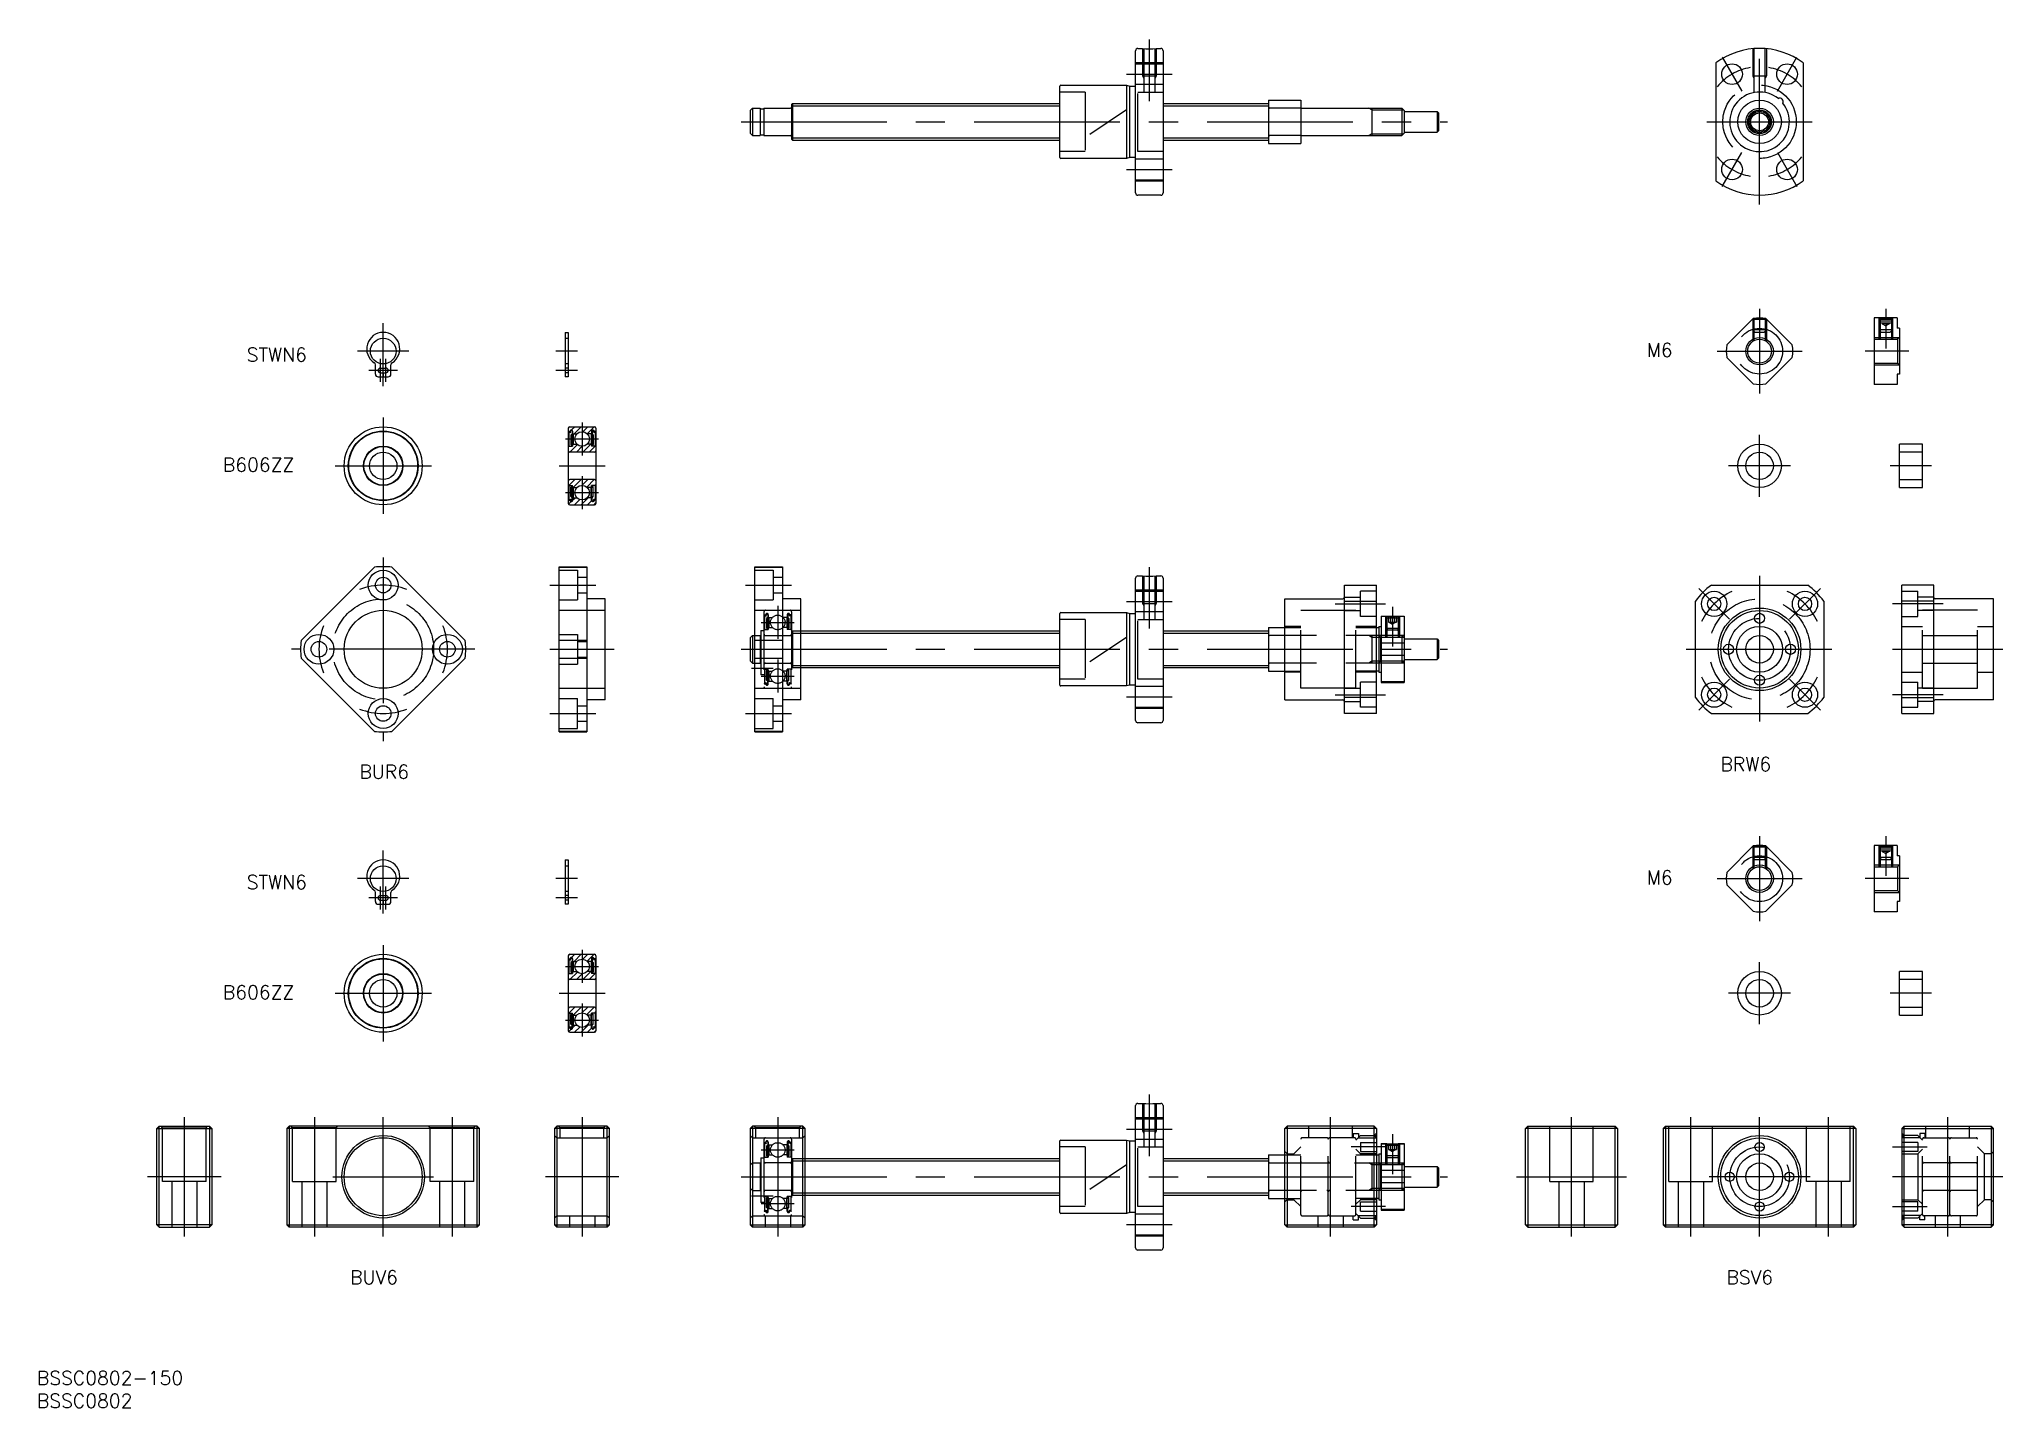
# Model space of a CAD drawing. Extents: x -75 to 353, y -50 to 248.
import ezdxf

# ---------------------------------------------------------------- set-up
doc = ezdxf.new("R2010")
doc.units = 0
doc.linetypes.add('CENTER', pattern=[50.8, 31.75, -6.35, 6.35, -6.35])
doc.linetypes.add('DASHED', pattern=[19.05, 12.7, -6.35])
doc.layers.get('0').update_dxf_attribs({"linetype": 'CONTINUOUS'})
doc.layers.add('CENTER', color=1, linetype='CENTER')
doc.styles.get("Standard").update_dxf_attribs({"font": 'txt.shx', "height": 3, "bigfont": 'bigfont.shx'})

msp = doc.modelspace()

# ---------------------------------------------------------------- texts
at = {"color": 7, "linetype": 'CONTINUOUS'}
for s, p in [('STWN6', (-29.75, 177.72)), ('M6', (275.4, 178.74)), ('B606ZZ', (-34.94, 153.73)), ('BRW6', (291.47, 88.46)), ('BUR6', (-5.17, 86.8)), ('STWN6', (-29.75, 62.72)), ('M6', (275.4, 63.74)), ('B606ZZ', (-34.94, 38.73)), ('BUV6', (-7.21, -23.41)), ('BSV6', (292.79, -23.41)), ('BSSC0802-150', (-75.48, -45.36)), ('BSSC0802', (-75.48, -50.36))]:
    msp.add_text(s, height=3, dxfattribs=at).set_placement(p)

# ---------------------------------------------------------------- linework, layer by layer
at = {"color": 7, "linetype": 'CONTINUOUS'}
for p, q in [((164, 214.5), (164, 245.5)), ((164.5, 246), (165.5, 246)), ((168.5, 246), (169.5, 246)), ((170, 245.5), (170, 214.5)), ((170, 242.87), (164, 242.87)), ((290.5, 242.87), (290.5, 217.13)), ((309.5, 242.87), (309.5, 217.13)), ((147.5, 222.2), (147.5, 237.8)), ((147.7, 238), (162, 238)), ((162, 238), (162.75, 237.8)), ((162, 238), (162, 222)), ((162.75, 237.8), (164, 237.8)), ((162.75, 222.2), (162.75, 237.8)), ((80.5, 233), (80, 232.5)), ((80, 232.5), (80, 227.5)), ((80.5, 233), (80.5, 227)), ((80.5, 233), (82.2, 233)), ((82.2, 233), (82.2, 227)), ((82.2, 232.85), (83, 232.85)), ((83, 233), (88.8, 233)), ((83, 233), (83, 227)), ((89.2, 234), (89, 233.8)), ((89, 233.8), (89, 226.2)), ((89.2, 234), (147.5, 234)), ((89.2, 234), (89.2, 226)), ((170, 234), (193, 234)), ((193, 234.75), (200, 234.75)), ((193, 234.75), (193, 225.25)), ((200, 234.75), (200, 225.25)), ((200, 233), (222, 233)), ((215.5, 233), (215.5, 227)), ((222, 233), (222, 227)), ((222, 233), (222.5, 232.5)), ((222.5, 232.5), (222.5, 227.5)), ((222.5, 232.25), (229.7, 232.25)), ((229.7, 232.25), (230, 231.95)), ((229.7, 232.25), (229.7, 227.75)), ((230, 231.95), (230, 228.05)), ((80, 227.5), (80.5, 227)), ((80.5, 227), (82.2, 227)), ((82.2, 227.15), (83, 227.15)), ((83, 227), (88.8, 227)), ((200, 227), (222, 227)), ((222, 227), (222.5, 227.5)), ((222.5, 227.75), (229.7, 227.75)), ((230, 228.05), (229.7, 227.75)), ((89.2, 226), (89, 226.2)), ((89.2, 226), (147.5, 226)), ((170, 226), (193, 226)), ((193, 225.25), (200, 225.25)), ((162, 222), (147.7, 222)), ((162.75, 222.2), (162, 222)), ((164, 222.2), (162.75, 222.2)), ((164, 217.13), (170, 217.13)), ((169.5, 214), (164.5, 214)), ((39.65, 184.1), (39.65, 174.4)), ((39.65, 184.1), (40.35, 184.1)), ((40.35, 184.1), (40.35, 174.4)), ((298.64, 187.12), (292.88, 181.36)), ((301.36, 187.12), (307.12, 181.36)), ((325, 187.25), (325, 172.75)), ((330, 187.25), (325, 187.25)), ((326.27, 187.14), (326, 186.87)), ((326, 186.87), (326, 184.64)), ((329, 186.87), (326, 186.87)), ((326.5, 184.14), (326, 184.64)), ((329, 184.64), (326, 184.64)), ((326.27, 187.25), (326.27, 187.14)), ((326.27, 187.14), (328.73, 187.14)), ((326.27, 184.37), (326.27, 182.59)), ((326.5, 184.14), (328.5, 184.14)), ((328.5, 184.14), (329, 184.64)), ((328.73, 187.25), (328.73, 187.14)), ((328.73, 187.14), (329, 186.87)), ((328.73, 184.37), (328.73, 182.59)), ((329, 186.87), (329, 184.64)), ((330, 187.25), (330, 185)), ((330.5, 185), (330, 185)), ((330.5, 185), (330.5, 175)), ((325, 182.59), (330.09, 182.59)), ((330.5, 183), (330.09, 182.59)), ((330.09, 182.59), (330.09, 177.41)), ((-1.7, 175), (-1.7, 176.99)), ((-0.6, 176.3), (0.6, 176.3)), ((0, 176.3), (0, 177.2)), ((1.7, 175), (1.7, 176.99)), ((292.88, 178.64), (298.64, 172.88)), ((307.12, 178.64), (301.36, 172.88)), ((325, 177.41), (330.09, 177.41)), ((330.5, 177), (330.09, 177.41)), ((-1.1, 174.4), (1.1, 174.4)), ((-0.6, 175.3), (0.6, 175.3)), ((0, 175.3), (0, 174.4)), ((40.35, 174.4), (39.65, 174.4)), ((330, 172.75), (325, 172.75)), ((330, 175), (330, 172.75)), ((330.5, 175), (330, 175)), ((40.35, 163.2), (40.35, 146.8)), ((40.65, 163.5), (46.05, 163.5)), ((40.66, 162.5), (40.77, 162.67)), ((46.04, 162.5), (45.93, 162.67)), ((46.35, 163.2), (46.35, 146.8)), ((40.45, 162.5), (40.35, 162.6)), ((40.35, 159.2), (40.45, 159.3)), ((40.45, 162.5), (40.66, 162.5)), ((40.45, 162.5), (40.45, 159.3)), ((40.45, 159.3), (41.29, 159.3)), ((40.71, 162.33), (40.82, 162.27)), ((40.77, 162.44), (40.88, 162.61)), ((40.88, 162.37), (40.77, 162.44)), ((40.82, 162.27), (40.88, 162.37)), ((41.17, 161.95), (40.92, 161.7)), ((40.92, 161.7), (40.92, 159.65)), ((41.29, 161.9), (41.04, 161.65)), ((41.04, 159.65), (41.04, 161.65)), ((41.23, 159.65), (41.04, 159.65)), ((41.04, 159.52), (41.23, 159.52)), ((41.17, 162.53), (41.17, 161.95)), ((41.23, 159.52), (41.23, 159.65)), ((41.29, 162.53), (41.29, 159.3)), ((41.39, 161.95), (41.29, 162.05)), ((41.29, 159.65), (41.39, 159.75)), ((41.39, 161.95), (42.21, 161.95)), ((41.39, 161.95), (41.39, 159.75)), ((41.39, 159.75), (42.21, 159.75)), ((45.31, 161.95), (44.49, 161.95)), ((45.31, 159.75), (44.49, 159.75)), ((45.31, 161.95), (45.41, 162.05)), ((45.31, 161.95), (45.31, 159.75)), ((45.41, 159.65), (45.31, 159.75)), ((45.41, 162.53), (45.41, 159.3)), ((45.41, 161.9), (45.66, 161.65)), ((46.25, 159.3), (45.41, 159.3)), ((45.47, 159.65), (45.66, 159.65)), ((45.47, 159.52), (45.47, 159.65)), ((45.66, 159.52), (45.47, 159.52)), ((45.53, 162.53), (45.53, 161.95)), ((45.53, 161.95), (45.78, 161.7)), ((45.66, 159.65), (45.66, 161.65)), ((45.78, 161.7), (45.78, 159.65)), ((45.93, 162.44), (45.82, 162.61)), ((45.82, 162.37), (45.93, 162.44)), ((45.88, 162.27), (45.82, 162.37)), ((45.99, 162.33), (45.88, 162.27)), ((46.25, 162.5), (46.04, 162.5)), ((46.25, 162.5), (46.35, 162.6)), ((46.25, 159.3), (46.25, 162.5)), ((46.35, 159.2), (46.25, 159.3)), ((330.5, 150.25), (330.5, 159.75)), ((335.5, 159.75), (330.5, 159.75)), ((335.5, 150.25), (335.5, 159.75)), ((46.05, 158), (40.65, 158)), ((40.35, 150.8), (40.45, 150.7)), ((40.45, 150.7), (41.29, 150.7)), ((40.45, 150.7), (40.45, 147.5)), ((46.05, 152), (40.65, 152)), ((40.92, 148.3), (40.92, 150.35)), ((41.04, 150.48), (41.23, 150.48)), ((41.04, 150.35), (41.04, 148.35)), ((41.23, 150.35), (41.04, 150.35)), ((41.23, 150.48), (41.23, 150.35)), ((41.29, 147.47), (41.29, 150.7)), ((41.29, 150.35), (41.39, 150.25)), ((41.39, 150.25), (42.21, 150.25)), ((41.39, 150.25), (41.39, 148.05)), ((45.31, 150.25), (44.49, 150.25)), ((45.41, 150.35), (45.31, 150.25)), ((45.31, 148.05), (45.31, 150.25)), ((46.25, 150.7), (45.41, 150.7)), ((45.41, 147.47), (45.41, 150.7)), ((45.47, 150.48), (45.47, 150.35)), ((45.66, 150.48), (45.47, 150.48)), ((45.47, 150.35), (45.66, 150.35)), ((45.66, 150.35), (45.66, 148.35)), ((45.78, 148.3), (45.78, 150.35)), ((46.35, 150.8), (46.25, 150.7)), ((46.25, 147.5), (46.25, 150.7)), ((330.5, 150.25), (335.5, 150.25)), ((40.45, 147.5), (40.35, 147.4)), ((40.45, 147.5), (40.66, 147.5)), ((40.65, 146.5), (46.05, 146.5)), ((40.66, 147.5), (40.77, 147.33)), ((40.71, 147.67), (40.82, 147.73)), ((40.88, 147.63), (40.77, 147.56)), ((40.77, 147.56), (40.88, 147.39)), ((40.82, 147.73), (40.88, 147.63)), ((41.17, 148.05), (40.92, 148.3)), ((41.29, 148.1), (41.04, 148.35)), ((41.17, 147.47), (41.17, 148.05)), ((41.39, 148.05), (41.29, 147.95)), ((41.39, 148.05), (42.21, 148.05)), ((45.31, 148.05), (44.49, 148.05)), ((45.31, 148.05), (45.41, 147.95)), ((45.41, 148.1), (45.66, 148.35)), ((45.53, 148.05), (45.78, 148.3)), ((45.53, 147.47), (45.53, 148.05)), ((45.88, 147.73), (45.82, 147.63)), ((45.82, 147.63), (45.93, 147.56)), ((45.93, 147.56), (45.82, 147.39)), ((45.99, 147.67), (45.88, 147.73)), ((46.04, 147.5), (45.93, 147.33)), ((46.25, 147.5), (46.04, 147.5)), ((46.25, 147.5), (46.35, 147.4)), ((-1.9, 132.9), (-17.9, 116.9)), ((1.9, 132.9), (17.9, 116.9)), ((38.35, 97), (38.35, 133)), ((38.35, 133), (44.35, 133)), ((38.35, 132.9), (44.35, 132.9)), ((44.35, 133), (44.35, 97)), ((81, 97), (81, 133)), ((81, 133), (87, 133)), ((81, 132.9), (87, 132.9)), ((87, 133), (87, 97)), ((164, 99.5), (164, 130.5)), ((164.5, 131), (165.5, 131)), ((168.5, 131), (169.5, 131)), ((170, 130.5), (170, 99.5)), ((209.5, 101), (209.5, 129)), ((209.5, 129), (216.5, 129)), ((216.5, 101), (216.5, 129)), ((289.5, 129), (310.5, 129)), ((331, 101), (331, 129)), ((338, 129), (331, 129)), ((338, 101), (338, 129)), ((48.35, 126), (44.35, 126)), ((48.35, 104), (48.35, 126)), ((91, 126), (87, 126)), ((91, 104), (91, 126)), ((170, 127.87), (164, 127.87)), ((196.5, 104), (196.5, 126)), ((196.5, 126), (209.2, 126)), ((209.5, 125.5), (216.5, 125.5)), ((286, 104.5), (286, 125.5)), ((314, 125.5), (314, 104.5)), ((338, 125.5), (331, 125.5)), ((351, 126), (338.3, 126)), ((351, 104), (351, 126)), ((147.5, 107.2), (147.5, 122.8)), ((147.7, 123), (162, 123)), ((162, 123), (162.75, 122.8)), ((162, 123), (162, 107)), ((162.75, 122.8), (164, 122.8)), ((162.75, 107.2), (162.75, 122.8)), ((217, 120), (217, 110)), ((217, 120), (217.5, 120)), ((217.5, 122.25), (217.5, 107.75)), ((217.5, 122.25), (218.77, 122.25)), ((222.5, 122.12), (217.5, 122.12)), ((221.23, 122.25), (222.5, 122.25)), ((222.5, 122.25), (222.5, 107.75)), ((44.35, 116.9), (38.35, 116.9)), ((80.5, 118), (80, 117.5)), ((80, 117.5), (80, 112.5)), ((80.5, 118), (80.5, 112)), ((80.5, 118), (81, 118)), ((87, 116.9), (81, 116.9)), ((91, 119), (147.5, 119)), ((170, 119), (193, 119)), ((193, 119.75), (196.5, 119.75)), ((193, 119.75), (193, 110.25)), ((216.5, 119.75), (217, 119.75)), ((222.5, 116.36), (217.5, 116.36)), ((222.5, 117.25), (229.7, 117.25)), ((229.7, 117.25), (230, 116.95)), ((229.7, 117.25), (229.7, 112.75)), ((230, 116.95), (230, 113.05)), ((-1.9, 97.1), (-17.9, 113.1)), ((17.9, 113.1), (1.9, 97.1)), ((38.35, 113.1), (44.35, 113.1)), ((80, 112.5), (80.5, 112)), ((80.5, 112), (81, 112)), ((81, 113.1), (87, 113.1)), ((222.5, 113.64), (217.5, 113.64)), ((222.5, 112.75), (229.7, 112.75)), ((230, 113.05), (229.7, 112.75)), ((91, 111), (147.5, 111)), ((162, 107), (147.7, 107)), ((162.75, 107.2), (162, 107)), ((164, 107.2), (162.75, 107.2)), ((170, 111), (193, 111)), ((193, 110.25), (196.5, 110.25)), ((217, 110.25), (216.5, 110.25)), ((217, 110), (217.5, 110)), ((222.5, 107.88), (217.5, 107.88)), ((217.5, 107.75), (222.5, 107.75)), ((48.35, 104), (44.35, 104)), ((91, 104), (87, 104)), ((196.5, 104), (209.2, 104)), ((216.5, 104.5), (209.5, 104.5)), ((331, 104.5), (338, 104.5)), ((351, 104), (338.3, 104)), ((164, 102.13), (170, 102.13)), ((169.5, 99), (164.5, 99)), ((216.5, 101), (209.5, 101)), ((289.5, 101), (310.5, 101)), ((331, 101), (338, 101)), ((44.35, 97.1), (38.35, 97.1)), ((38.35, 97), (44.35, 97)), ((87, 97.1), (81, 97.1)), ((81, 97), (87, 97)), ((39.65, 69.1), (39.65, 59.4)), ((39.65, 69.1), (40.35, 69.1)), ((40.35, 69.1), (40.35, 59.4)), ((298.64, 72.12), (292.88, 66.36)), ((301.36, 72.12), (307.12, 66.36)), ((325, 72.25), (325, 57.75)), ((330, 72.25), (325, 72.25)), ((326.27, 72.14), (326, 71.87)), ((326, 71.87), (326, 69.64)), ((329, 71.87), (326, 71.87)), ((326.5, 69.14), (326, 69.64)), ((329, 69.64), (326, 69.64)), ((326.27, 72.25), (326.27, 72.14)), ((326.27, 72.14), (328.73, 72.14)), ((326.27, 69.37), (326.27, 67.59)), ((326.5, 69.14), (328.5, 69.14)), ((328.5, 69.14), (329, 69.64)), ((328.73, 72.25), (328.73, 72.14)), ((328.73, 72.14), (329, 71.87)), ((328.73, 69.37), (328.73, 67.59)), ((329, 71.87), (329, 69.64)), ((330, 72.25), (330, 70)), ((330.5, 70), (330, 70)), ((330.5, 70), (330.5, 60)), ((325, 67.59), (330.09, 67.59)), ((330.5, 68), (330.09, 67.59)), ((330.09, 67.59), (330.09, 62.41)), ((-1.7, 60), (-1.7, 61.99)), ((-0.6, 61.3), (0.6, 61.3)), ((-0.6, 60.3), (0.6, 60.3)), ((0, 61.3), (0, 62.2)), ((0, 60.3), (0, 59.4)), ((1.7, 60), (1.7, 61.99)), ((292.88, 63.64), (298.64, 57.88)), ((307.12, 63.64), (301.36, 57.88)), ((325, 62.41), (330.09, 62.41)), ((330, 60), (330, 57.75)), ((330.5, 60), (330, 60)), ((330.5, 62), (330.09, 62.41)), ((-1.1, 59.4), (1.1, 59.4)), ((40.35, 59.4), (39.65, 59.4)), ((330, 57.75), (325, 57.75)), ((40.35, 48.2), (40.35, 31.8)), ((40.45, 47.5), (40.35, 47.6)), ((40.45, 47.5), (40.66, 47.5)), ((40.45, 47.5), (40.45, 44.3)), ((40.65, 48.5), (46.05, 48.5)), ((40.66, 47.5), (40.77, 47.67)), ((40.71, 47.33), (40.82, 47.27)), ((40.77, 47.44), (40.88, 47.61)), ((40.88, 47.37), (40.77, 47.44)), ((40.82, 47.27), (40.88, 47.37)), ((41.17, 47.53), (41.17, 46.95)), ((41.29, 47.53), (41.29, 44.3)), ((45.41, 47.53), (45.41, 44.3)), ((45.53, 47.53), (45.53, 46.95)), ((45.93, 47.44), (45.82, 47.61)), ((45.82, 47.37), (45.93, 47.44)), ((45.88, 47.27), (45.82, 47.37)), ((45.99, 47.33), (45.88, 47.27)), ((46.04, 47.5), (45.93, 47.67)), ((46.25, 47.5), (46.04, 47.5)), ((46.25, 47.5), (46.35, 47.6)), ((46.25, 44.3), (46.25, 47.5)), ((46.35, 48.2), (46.35, 31.8)), ((40.35, 44.2), (40.45, 44.3)), ((40.45, 44.3), (41.29, 44.3)), ((46.05, 43), (40.65, 43)), ((41.17, 46.95), (40.92, 46.7)), ((40.92, 46.7), (40.92, 44.65)), ((41.29, 46.9), (41.04, 46.65)), ((41.04, 44.65), (41.04, 46.65)), ((41.23, 44.65), (41.04, 44.65)), ((41.04, 44.52), (41.23, 44.52)), ((41.23, 44.52), (41.23, 44.65)), ((41.39, 46.95), (41.29, 47.05)), ((41.29, 44.65), (41.39, 44.75)), ((41.39, 46.95), (42.21, 46.95)), ((41.39, 46.95), (41.39, 44.75)), ((41.39, 44.75), (42.21, 44.75)), ((45.31, 46.95), (44.49, 46.95)), ((45.31, 44.75), (44.49, 44.75)), ((45.31, 46.95), (45.41, 47.05)), ((45.31, 46.95), (45.31, 44.75)), ((45.41, 44.65), (45.31, 44.75)), ((45.41, 46.9), (45.66, 46.65)), ((46.25, 44.3), (45.41, 44.3)), ((45.47, 44.65), (45.66, 44.65)), ((45.47, 44.52), (45.47, 44.65)), ((45.66, 44.52), (45.47, 44.52)), ((45.53, 46.95), (45.78, 46.7)), ((45.66, 44.65), (45.66, 46.65)), ((45.78, 46.7), (45.78, 44.65)), ((46.35, 44.2), (46.25, 44.3)), ((330.5, 35.25), (330.5, 44.75)), ((335.5, 44.75), (330.5, 44.75)), ((335.5, 35.25), (335.5, 44.75)), ((40.35, 35.8), (40.45, 35.7)), ((40.45, 35.7), (41.29, 35.7)), ((40.45, 35.7), (40.45, 32.5)), ((46.05, 37), (40.65, 37)), ((40.92, 33.3), (40.92, 35.35)), ((41.04, 35.48), (41.23, 35.48)), ((41.04, 35.35), (41.04, 33.35)), ((41.23, 35.35), (41.04, 35.35)), ((41.23, 35.48), (41.23, 35.35)), ((41.29, 32.47), (41.29, 35.7)), ((41.29, 35.35), (41.39, 35.25)), ((41.39, 35.25), (42.21, 35.25)), ((41.39, 35.25), (41.39, 33.05)), ((45.31, 35.25), (44.49, 35.25)), ((45.41, 35.35), (45.31, 35.25)), ((45.31, 33.05), (45.31, 35.25)), ((46.25, 35.7), (45.41, 35.7)), ((45.41, 32.47), (45.41, 35.7)), ((45.47, 35.48), (45.47, 35.35)), ((45.66, 35.48), (45.47, 35.48)), ((45.47, 35.35), (45.66, 35.35)), ((45.66, 35.35), (45.66, 33.35)), ((45.78, 33.3), (45.78, 35.35)), ((46.35, 35.8), (46.25, 35.7)), ((46.25, 32.5), (46.25, 35.7)), ((330.5, 35.25), (335.5, 35.25)), ((40.45, 32.5), (40.35, 32.4)), ((40.45, 32.5), (40.66, 32.5)), ((40.65, 31.5), (46.05, 31.5)), ((40.66, 32.5), (40.77, 32.33)), ((40.71, 32.67), (40.82, 32.73)), ((40.88, 32.63), (40.77, 32.56)), ((40.77, 32.56), (40.88, 32.39)), ((40.82, 32.73), (40.88, 32.63)), ((41.17, 33.05), (40.92, 33.3)), ((41.29, 33.1), (41.04, 33.35)), ((41.17, 32.47), (41.17, 33.05)), ((41.39, 33.05), (41.29, 32.95)), ((41.39, 33.05), (42.21, 33.05)), ((45.31, 33.05), (44.49, 33.05)), ((45.31, 33.05), (45.41, 32.95)), ((45.41, 33.1), (45.66, 33.35)), ((45.53, 33.05), (45.78, 33.3)), ((45.53, 32.47), (45.53, 33.05)), ((45.88, 32.73), (45.82, 32.63)), ((45.82, 32.63), (45.93, 32.56)), ((45.93, 32.56), (45.82, 32.39)), ((45.99, 32.67), (45.88, 32.73)), ((46.04, 32.5), (45.93, 32.33)), ((46.25, 32.5), (46.04, 32.5)), ((46.25, 32.5), (46.35, 32.4)), ((164, -15.5), (164, 15.5)), ((170, 12.87), (164, 12.87)), ((164.5, 16), (165.5, 16)), ((168.5, 16), (169.5, 16)), ((170, 15.5), (170, -15.5)), ((-49.35, 10.5), (-48.85, 11)), ((-49.35, -10.5), (-49.35, 10.5)), ((-49.35, 10.5), (-37.35, 10.5)), ((-48.85, 11), (-37.85, 11)), ((-48.85, -11), (-48.85, 11)), ((-37.85, 11), (-37.35, 10.5)), ((-37.85, 11), (-37.85, -11)), ((-37.35, 10.5), (-37.35, -10.5)), ((-20.5, 11), (-21, 10.5)), ((-21, 10.5), (-21, -10.5)), ((21, 10.5), (-21, 10.5)), ((20.5, 11), (-20.5, 11)), ((-20.5, 11), (-20.5, -11)), ((21, 10.5), (20.5, 11)), ((20.5, -11), (20.5, 11)), ((21, -10.5), (21, 10.5)), ((37.85, 11), (37.35, 10.5)), ((37.35, 10.5), (37.35, -10.5)), ((49.35, 10.5), (37.35, 10.5)), ((48.85, 11), (37.85, 11)), ((37.85, 11), (37.85, -11)), ((49.35, 10.5), (48.85, 11)), ((48.85, -11), (48.85, 11)), ((49.35, -10.5), (49.35, 10.5)), ((80.5, 11), (80, 10.5)), ((80, 10.5), (80, -10.5)), ((92, 10.5), (80, 10.5)), ((91.5, 11), (80.5, 11)), ((80.5, 11), (80.5, -11)), ((92, 10.5), (91.5, 11)), ((91.5, -11), (91.5, 11)), ((92, -10.5), (92, 10.5)), ((196.5, 10.5), (197, 11)), ((196.5, -10.5), (196.5, 10.5)), ((216.5, 10.5), (196.5, 10.5)), ((216, 11), (197, 11)), ((197, 11), (197, -11)), ((216, 11), (216.5, 10.5)), ((216, -11), (216, 11)), ((216.5, 10.5), (216.5, -10.5)), ((249, 10.5), (249.5, 11)), ((249, -10.5), (249, 10.5)), ((269, 10.5), (249, 10.5)), ((249.5, 11), (268.5, 11)), ((249.5, 11), (249.5, -11)), ((268.5, 11), (269, 10.5)), ((268.5, -11), (268.5, 11)), ((269, 10.5), (269, -10.5)), ((279, 10.5), (279.5, 11)), ((321, 10.5), (279, 10.5)), ((279, 10.5), (279, -10.5)), ((279.5, 11), (320.5, 11)), ((279.5, 11), (279.5, -11)), ((320.5, -11), (320.5, 11)), ((320.5, 11), (321, 10.5)), ((321, 10.5), (321, -10.5)), ((331.5, 11), (331, 10.5)), ((331, 10.5), (331, -10.5)), ((331, 10.5), (351, 10.5)), ((331.5, 11), (350.5, 11)), ((331.5, -11), (331.5, 11)), ((351, 10.5), (350.5, 11)), ((350.5, 11), (350.5, -11)), ((351, -10.5), (351, 10.5)), ((147.5, -7.8), (147.5, 7.8)), ((147.7, 8), (162, 8)), ((162, 8), (162.75, 7.8)), ((162, 8), (162, -8)), ((162.75, 7.8), (164, 7.8)), ((162.75, -7.8), (162.75, 7.8)), ((193, 4.75), (196.5, 4.75)), ((193, 4.75), (193, -4.75)), ((216.5, 4.75), (217, 4.75)), ((217, 5), (217, -5)), ((217, 5), (217.5, 5)), ((217.5, 7.25), (217.5, -7.25)), ((217.5, 7.25), (218.77, 7.25)), ((222.5, 7.12), (217.5, 7.12)), ((221.23, 7.25), (222.5, 7.25)), ((222.5, 7.25), (222.5, -7.25)), ((92, 4), (147.5, 4)), ((170, 4), (193, 4)), ((222.5, 1.36), (217.5, 1.36)), ((222.5, 2.25), (229.7, 2.25)), ((229.7, 2.25), (230, 1.95)), ((229.7, 2.25), (229.7, -2.25)), ((230, 1.95), (230, -1.95)), ((92, -4), (147.5, -4)), ((170, -4), (193, -4)), ((222.5, -1.36), (217.5, -1.36)), ((222.5, -2.25), (229.7, -2.25)), ((230, -1.95), (229.7, -2.25)), ((162, -8), (147.7, -8)), ((162.75, -7.8), (162, -8)), ((164, -7.8), (162.75, -7.8)), ((193, -4.75), (196.5, -4.75)), ((217, -4.75), (216.5, -4.75)), ((217, -5), (217.5, -5)), ((222.5, -7.12), (217.5, -7.12)), ((217.5, -7.25), (222.5, -7.25)), ((-48.85, -11), (-49.35, -10.5)), ((-37.35, -10.5), (-49.35, -10.5)), ((-48.85, -11), (-37.85, -11)), ((-37.35, -10.5), (-37.85, -11)), ((-21, -10.5), (-20.5, -11)), ((-21, -10.5), (21, -10.5)), ((20.5, -11), (-20.5, -11)), ((20.5, -11), (21, -10.5)), ((37.35, -10.5), (37.85, -11)), ((37.35, -10.5), (49.35, -10.5)), ((48.85, -11), (37.85, -11)), ((48.85, -11), (49.35, -10.5)), ((80, -10.5), (80.5, -11)), ((80, -10.5), (92, -10.5)), ((91.5, -11), (80.5, -11)), ((91.5, -11), (92, -10.5)), ((197, -11), (196.5, -10.5)), ((196.5, -10.5), (216.5, -10.5)), ((216, -11), (197, -11)), ((216.5, -10.5), (216, -11)), ((249.5, -11), (249, -10.5)), ((249, -10.5), (269, -10.5)), ((249.5, -11), (268.5, -11)), ((269, -10.5), (268.5, -11)), ((279, -10.5), (321, -10.5)), ((279.5, -11), (279, -10.5)), ((320.5, -11), (279.5, -11)), ((321, -10.5), (320.5, -11)), ((331, -10.5), (331.5, -11)), ((351, -10.5), (331, -10.5)), ((331.5, -11), (350.5, -11)), ((350.5, -11), (351, -10.5)), ((164, -12.87), (170, -12.87)), ((169.5, -16), (164.5, -16))]:
    msp.add_line(p, q, dxfattribs=at)
at = {"color": 3, "linetype": 'DASHED'}
for p, q in [((165.5, 246), (165.5, 240)), ((165.77, 245.98), (165.77, 236.5)), ((168.23, 236.5), (168.23, 245.98)), ((168.5, 246), (168.5, 240)), ((298.5, 245.93), (298.5, 240)), ((298.77, 245.95), (298.77, 236.38)), ((301.23, 236.38), (301.23, 245.95)), ((301.5, 245.93), (301.5, 240)), ((164, 242.64), (170, 242.64)), ((165.5, 240), (168.5, 240)), ((165.5, 240), (165.77, 239.53)), ((168.5, 240), (168.23, 239.53)), ((298.5, 240), (301.5, 240)), ((298.5, 240), (298.77, 239.53)), ((301.5, 240), (301.23, 239.53)), ((153, 236.5), (147.5, 236.5)), ((153, 236.5), (153, 223.5)), ((170, 238.14), (164, 238.14)), ((164.5, 236.5), (170, 236.5)), ((164.5, 223.5), (164.5, 236.5)), ((200, 233), (193, 233)), ((200, 227), (193, 227)), ((153, 223.5), (147.5, 223.5)), ((170, 223.5), (164.5, 223.5)), ((170, 221.86), (164, 221.86)), ((164, 217.36), (170, 217.36)), ((298.77, 187.14), (298.5, 186.87)), ((298.5, 186.99), (298.5, 182.12)), ((301.5, 186.87), (298.5, 186.87)), ((301.5, 184.64), (298.5, 184.64)), ((299, 184.14), (298.5, 184.64)), ((298.77, 187.14), (298.77, 182.28)), ((298.77, 187.14), (301.23, 187.14)), ((299, 184.14), (301, 184.14)), ((301, 184.14), (301.5, 184.64)), ((301.23, 187.14), (301.23, 182.28)), ((301.23, 187.14), (301.5, 186.87)), ((301.5, 186.99), (301.5, 182.12)), ((326.63, 187.14), (326.63, 185.94)), ((328.37, 185.94), (326.63, 185.94)), ((326.75, 185.94), (327.5, 185.51)), ((327.07, 187.14), (327.07, 185.94)), ((328.25, 185.94), (327.5, 185.51)), ((327.93, 187.14), (327.93, 185.94)), ((328.37, 187.14), (328.37, 185.94)), ((39.65, 182.8), (40.35, 182.8)), ((40.35, 177.2), (39.65, 177.2)), ((40.35, 176.3), (39.65, 176.3)), ((40.35, 175.3), (39.65, 175.3)), ((335.5, 158), (330.5, 158)), ((330.5, 152), (335.5, 152)), ((38.35, 132.25), (42.35, 132.25)), ((42.35, 132.25), (42.35, 125.75)), ((42.35, 130.7), (44.35, 130.7)), ((81, 132.25), (85, 132.25)), ((85, 132.25), (85, 125.75)), ((85, 130.7), (87, 130.7)), ((165.5, 131), (165.5, 125)), ((165.77, 130.98), (165.77, 121.5)), ((168.23, 121.5), (168.23, 130.98)), ((168.5, 131), (168.5, 125)), ((38.35, 125.75), (42.35, 125.75)), ((42.35, 127.3), (44.35, 127.3)), ((81, 125.75), (85, 125.75)), ((85, 127.3), (87, 127.3)), ((164, 127.64), (170, 127.64)), ((165.5, 125), (168.5, 125)), ((165.5, 125), (165.77, 124.53)), ((168.5, 125), (168.23, 124.53)), ((209.5, 126.35), (213, 126.35)), ((216.5, 127.65), (213, 127.65)), ((213, 122.15), (213, 127.65)), ((331, 127.65), (334.5, 127.65)), ((334.5, 122.15), (334.5, 127.65)), ((338, 126.35), (334.5, 126.35)), ((38.35, 123.5), (48.35, 123.5)), ((81, 123.5), (91, 123.5)), ((83, 123.2), (83, 106.8)), ((83.1, 122.5), (83, 122.6)), ((83.1, 122.5), (83.31, 122.5)), ((83.1, 122.5), (83.1, 119.3)), ((83.31, 122.5), (83.42, 122.67)), ((83.36, 122.33), (83.47, 122.27)), ((83.42, 122.44), (83.53, 122.61)), ((83.53, 122.37), (83.42, 122.44)), ((83.47, 122.27), (83.53, 122.37)), ((83.82, 121.95), (83.56, 121.7)), ((83.56, 121.7), (83.56, 119.65)), ((83.94, 121.9), (83.69, 121.65)), ((83.69, 119.65), (83.69, 121.65)), ((83.82, 122.53), (83.82, 121.95)), ((83.94, 122.53), (83.94, 119.3)), ((84.04, 121.95), (83.94, 122.05)), ((84.04, 121.95), (84.86, 121.95)), ((84.04, 121.95), (84.04, 119.75)), ((87.96, 121.95), (87.14, 121.95)), ((87.96, 121.95), (88.06, 122.05)), ((87.96, 121.95), (87.96, 119.75)), ((88.06, 122.53), (88.06, 119.3)), ((88.06, 121.9), (88.31, 121.65)), ((88.18, 122.53), (88.18, 121.95)), ((88.18, 121.95), (88.43, 121.7)), ((88.31, 119.65), (88.31, 121.65)), ((88.43, 121.7), (88.43, 119.65)), ((88.58, 122.44), (88.47, 122.61)), ((88.47, 122.37), (88.58, 122.44)), ((88.53, 122.27), (88.47, 122.37)), ((88.64, 122.33), (88.53, 122.27)), ((88.69, 122.5), (88.58, 122.67)), ((88.9, 122.5), (88.69, 122.5)), ((88.9, 122.5), (89, 122.6)), ((88.9, 119.3), (88.9, 122.5)), ((89, 123.2), (89, 106.8)), ((153, 121.5), (147.5, 121.5)), ((153, 121.5), (153, 108.5)), ((170, 123.14), (164, 123.14)), ((164.5, 121.5), (170, 121.5)), ((164.5, 108.5), (164.5, 121.5)), ((200, 120), (196.5, 120)), ((200, 106.5), (200, 123.5)), ((200, 123.5), (212, 123.5)), ((209.5, 123.45), (213, 123.45)), ((212, 106.5), (212, 123.5)), ((216.5, 120), (212, 120)), ((216.5, 122.15), (213, 122.15)), ((218.5, 122.25), (218.5, 117.59)), ((218.77, 122.14), (218.5, 121.87)), ((218.5, 121.87), (221.5, 121.87)), ((218.77, 122.25), (218.77, 117.59)), ((221.23, 122.14), (218.77, 122.14)), ((219.13, 122.14), (219.13, 120.94)), ((219.13, 120.94), (220.87, 120.94)), ((219.25, 120.94), (220, 120.51)), ((219.57, 122.14), (219.57, 120.94)), ((220.75, 120.94), (220, 120.51)), ((220.43, 122.14), (220.43, 120.94)), ((220.87, 122.14), (220.87, 120.94)), ((221.23, 122.25), (221.23, 117.59)), ((221.23, 122.14), (221.5, 121.87)), ((221.5, 122.25), (221.5, 117.59)), ((331, 122.15), (334.5, 122.15)), ((331, 120), (335.5, 120)), ((338, 123.45), (334.5, 123.45)), ((347.5, 123.5), (335.5, 123.5)), ((335.5, 106.5), (335.5, 123.5)), ((347.5, 106.5), (347.5, 123.5)), ((347.5, 120), (351, 120)), ((38.35, 118.25), (42.35, 118.25)), ((42.35, 118.25), (42.35, 111.75)), ((42.35, 116.7), (44.35, 116.7)), ((81, 118), (82.2, 118)), ((82.2, 118), (82.2, 112)), ((82.2, 117.85), (82.3, 117.85)), ((82.3, 119.1), (82.3, 109.4)), ((82.3, 119.1), (83, 119.1)), ((83, 119.2), (83.1, 119.3)), ((83, 118), (88.8, 118)), ((83.1, 119.3), (83.94, 119.3)), ((83.88, 119.65), (83.69, 119.65)), ((83.69, 119.52), (83.88, 119.52)), ((83.88, 119.52), (83.88, 119.65)), ((83.94, 119.65), (84.04, 119.75)), ((84.04, 119.75), (84.86, 119.75)), ((87.96, 119.75), (87.14, 119.75)), ((88.06, 119.65), (87.96, 119.75)), ((88.9, 119.3), (88.06, 119.3)), ((88.12, 119.65), (88.31, 119.65)), ((88.12, 119.52), (88.12, 119.65)), ((88.31, 119.52), (88.12, 119.52)), ((89, 119.2), (88.9, 119.3)), ((89.2, 119), (89, 118.8)), ((89, 118.5), (91, 118.5)), ((89.2, 119), (91, 119)), ((89.2, 119), (89.2, 111)), ((222.5, 118), (193, 118)), ((196.5, 119.75), (200, 119.75)), ((212, 119.75), (216.5, 119.75)), ((215.5, 117.59), (214.8, 118)), ((215.5, 118), (215.5, 112)), ((222.5, 117.59), (215.5, 117.59)), ((217, 118), (217.41, 117.59)), ((217.41, 117.59), (217.41, 112.41)), ((219, 119.14), (218.5, 119.64)), ((218.5, 119.64), (221.5, 119.64)), ((221, 119.14), (219, 119.14)), ((221, 119.14), (221.5, 119.64)), ((222, 118), (222, 112)), ((222, 118), (222.5, 117.5)), ((335.5, 118), (347.5, 118)), ((38.35, 111.75), (42.35, 111.75)), ((42.35, 113.3), (44.35, 113.3)), ((81, 112), (82.2, 112)), ((82.2, 112.15), (82.3, 112.15)), ((83, 112), (88.8, 112)), ((89, 111.5), (91, 111.5)), ((222.5, 112), (193, 112)), ((215.5, 112.41), (214.8, 112)), ((222.5, 112.41), (215.5, 112.41)), ((217, 112), (217.41, 112.41)), ((222, 112), (222.5, 112.5)), ((335.5, 112), (347.5, 112)), ((83, 109.4), (82.3, 109.4)), ((83, 110.8), (83.1, 110.7)), ((83.1, 107.5), (83, 107.4)), ((83.1, 110.7), (83.94, 110.7)), ((83.1, 110.7), (83.1, 107.5)), ((83.1, 107.5), (83.31, 107.5)), ((83.31, 107.5), (83.42, 107.33)), ((83.36, 107.67), (83.47, 107.73)), ((83.53, 107.63), (83.42, 107.56)), ((83.42, 107.56), (83.53, 107.39)), ((83.47, 107.73), (83.53, 107.63)), ((83.56, 108.3), (83.56, 110.35)), ((83.82, 108.05), (83.56, 108.3)), ((83.69, 110.48), (83.88, 110.48)), ((83.69, 110.35), (83.69, 108.35)), ((83.88, 110.35), (83.69, 110.35)), ((83.94, 108.1), (83.69, 108.35)), ((83.82, 107.47), (83.82, 108.05)), ((83.88, 110.48), (83.88, 110.35)), ((83.94, 107.47), (83.94, 110.7)), ((83.94, 110.35), (84.04, 110.25)), ((84.04, 108.05), (83.94, 107.95)), ((84.04, 110.25), (84.86, 110.25)), ((84.04, 110.25), (84.04, 108.05)), ((84.04, 108.05), (84.86, 108.05)), ((87.96, 110.25), (87.14, 110.25)), ((87.96, 108.05), (87.14, 108.05)), ((88.06, 110.35), (87.96, 110.25)), ((87.96, 108.05), (87.96, 110.25)), ((87.96, 108.05), (88.06, 107.95)), ((88.9, 110.7), (88.06, 110.7)), ((88.06, 107.47), (88.06, 110.7)), ((88.06, 108.1), (88.31, 108.35)), ((88.12, 110.48), (88.12, 110.35)), ((88.31, 110.48), (88.12, 110.48)), ((88.12, 110.35), (88.31, 110.35)), ((88.18, 108.05), (88.43, 108.3)), ((88.18, 107.47), (88.18, 108.05)), ((88.31, 110.35), (88.31, 108.35)), ((88.43, 108.3), (88.43, 110.35)), ((88.53, 107.73), (88.47, 107.63)), ((88.47, 107.63), (88.58, 107.56)), ((88.58, 107.56), (88.47, 107.39)), ((88.64, 107.67), (88.53, 107.73)), ((88.69, 107.5), (88.58, 107.33)), ((88.9, 107.5), (88.69, 107.5)), ((89, 110.8), (88.9, 110.7)), ((88.9, 107.5), (88.9, 110.7)), ((88.9, 107.5), (89, 107.4)), ((89.2, 111), (89, 111.2)), ((89.2, 111), (91, 111)), ((153, 108.5), (147.5, 108.5)), ((170, 108.5), (164.5, 108.5)), ((196.5, 110.25), (200, 110.25)), ((200, 110), (196.5, 110)), ((216.5, 110.25), (212, 110.25)), ((216.5, 110), (212, 110)), ((213, 102.35), (213, 107.85)), ((216.5, 107.85), (213, 107.85)), ((331, 110), (335.5, 110)), ((331, 107.85), (334.5, 107.85)), ((334.5, 102.35), (334.5, 107.85)), ((347.5, 110), (351, 110)), ((38.35, 106.5), (48.35, 106.5)), ((38.35, 104.25), (42.35, 104.25)), ((42.35, 97.75), (42.35, 104.25)), ((81, 106.5), (91, 106.5)), ((81, 104.25), (85, 104.25)), ((85, 97.75), (85, 104.25)), ((170, 106.86), (164, 106.86)), ((212, 106.5), (200, 106.5)), ((209.5, 106.55), (213, 106.55)), ((209.5, 103.65), (213, 103.65)), ((338, 106.55), (334.5, 106.55)), ((338, 103.65), (334.5, 103.65)), ((335.5, 106.5), (347.5, 106.5)), ((42.35, 102.7), (44.35, 102.7)), ((42.35, 99.3), (44.35, 99.3)), ((85, 102.7), (87, 102.7)), ((85, 99.3), (87, 99.3)), ((164, 102.36), (170, 102.36)), ((216.5, 102.35), (213, 102.35)), ((331, 102.35), (334.5, 102.35)), ((38.35, 97.75), (42.35, 97.75)), ((81, 97.75), (85, 97.75)), ((298.77, 72.14), (298.5, 71.87)), ((298.5, 71.99), (298.5, 67.12)), ((301.5, 71.87), (298.5, 71.87)), ((301.5, 69.64), (298.5, 69.64)), ((299, 69.14), (298.5, 69.64)), ((298.77, 72.14), (298.77, 67.28)), ((298.77, 72.14), (301.23, 72.14)), ((299, 69.14), (301, 69.14)), ((301, 69.14), (301.5, 69.64)), ((301.23, 72.14), (301.23, 67.28)), ((301.23, 72.14), (301.5, 71.87)), ((301.5, 71.99), (301.5, 67.12)), ((326.63, 72.14), (326.63, 70.94)), ((328.37, 70.94), (326.63, 70.94)), ((326.75, 70.94), (327.5, 70.51)), ((327.07, 72.14), (327.07, 70.94)), ((328.25, 70.94), (327.5, 70.51)), ((327.93, 72.14), (327.93, 70.94)), ((328.37, 72.14), (328.37, 70.94)), ((39.65, 67.8), (40.35, 67.8)), ((40.35, 62.2), (39.65, 62.2)), ((40.35, 61.3), (39.65, 61.3)), ((40.35, 60.3), (39.65, 60.3)), ((335.5, 43), (330.5, 43)), ((330.5, 37), (335.5, 37)), ((165.5, 16), (165.5, 10)), ((165.77, 15.98), (165.77, 6.5)), ((168.23, 6.5), (168.23, 15.98)), ((168.5, 16), (168.5, 10)), ((-48.1, 10.7), (-48.4, 11)), ((-48.1, -1), (-48.1, 10.7)), ((-48.1, 10.7), (-38.6, 10.7)), ((-38.6, 10.7), (-38.3, 11)), ((-38.6, -1), (-38.6, 10.7)), ((-19.75, 10.7), (-20.05, 11)), ((-19.75, -1), (-19.75, 10.7)), ((-10.25, 10.7), (-19.75, 10.7)), ((-10.25, 10.7), (-9.95, 11)), ((-10.25, -1), (-10.25, 10.7)), ((10.25, 10.7), (9.95, 11)), ((10.25, -1), (10.25, 10.7)), ((19.75, 10.7), (10.25, 10.7)), ((19.75, 10.7), (20.05, 11)), ((19.75, -1), (19.75, 10.7)), ((37.35, 9), (37.85, 8.5)), ((38.6, 10.7), (38.3, 11)), ((38.6, 8.5), (38.6, 10.7)), ((48.1, 10.7), (38.6, 10.7)), ((48.1, 10.7), (48.4, 11)), ((48.1, 8.5), (48.1, 10.7)), ((49.35, 9), (48.85, 8.5)), ((80, 9), (80.5, 8.5)), ((81.25, 10.7), (80.95, 11)), ((81.25, 8.5), (81.25, 10.7)), ((90.75, 10.7), (81.25, 10.7)), ((90.75, 10.7), (91.05, 11)), ((90.75, 8.5), (90.75, 10.7)), ((92, 9), (91.5, 8.5)), ((164, 12.64), (170, 12.64)), ((165.5, 10), (168.5, 10)), ((165.5, 10), (165.77, 9.53)), ((168.5, 10), (168.23, 9.53)), ((201.75, 8.5), (201.75, 11)), ((211.25, 8.5), (211.25, 11)), ((211.45, 9.4), (211.45, 8.5)), ((211.45, 9.4), (212.6, 9.4)), ((212, 8), (213, 9)), ((212.6, 9.4), (212.6, 8.6)), ((213, 9), (216.5, 9)), ((216.5, 9.54), (215.96, 9)), ((216.5, 8.46), (215.96, 9)), ((254.25, -1), (254.25, 11)), ((263.75, -1), (263.75, 11)), ((280.25, -1), (280.25, 11)), ((289.75, -1), (289.75, 11)), ((310.25, -1), (310.25, 11)), ((319.75, -1), (319.75, 11)), ((331, 9.54), (331.54, 9)), ((334.5, 9), (331, 9)), ((331, 8.46), (331.54, 9)), ((335.5, 8), (334.5, 9)), ((334.9, 9.4), (334.9, 8.6)), ((336.05, 9.4), (334.9, 9.4)), ((336.05, 9.4), (336.05, 8.5)), ((336.25, 8.5), (336.25, 11)), ((345.75, 8.5), (345.75, 11)), ((37.85, 8.5), (48.85, 8.5)), ((80.5, 8.5), (91.5, 8.5)), ((83, 8.2), (83, -8.2)), ((83.1, 7.5), (83, 7.6)), ((83, 4.2), (83.1, 4.3)), ((83.1, 7.5), (83.31, 7.5)), ((83.1, 7.5), (83.1, 4.3)), ((83.1, 4.3), (83.94, 4.3)), ((83.31, 7.5), (83.42, 7.67)), ((83.36, 7.33), (83.47, 7.27)), ((83.42, 7.44), (83.53, 7.61)), ((83.53, 7.37), (83.42, 7.44)), ((83.47, 7.27), (83.53, 7.37)), ((83.82, 6.95), (83.56, 6.7)), ((83.56, 6.7), (83.56, 4.65)), ((83.94, 6.9), (83.69, 6.65)), ((83.69, 4.65), (83.69, 6.65)), ((83.88, 4.65), (83.69, 4.65)), ((83.69, 4.52), (83.88, 4.52)), ((83.82, 7.53), (83.82, 6.95)), ((83.88, 4.52), (83.88, 4.65)), ((83.94, 7.53), (83.94, 4.3)), ((84.04, 6.95), (83.94, 7.05)), ((83.94, 4.65), (84.04, 4.75)), ((84.04, 6.95), (84.86, 6.95)), ((84.04, 6.95), (84.04, 4.75)), ((84.04, 4.75), (84.86, 4.75)), ((87.96, 6.95), (87.14, 6.95)), ((87.96, 4.75), (87.14, 4.75)), ((87.96, 6.95), (88.06, 7.05)), ((87.96, 6.95), (87.96, 4.75)), ((88.06, 4.65), (87.96, 4.75)), ((88.06, 7.53), (88.06, 4.3)), ((88.06, 6.9), (88.31, 6.65)), ((88.9, 4.3), (88.06, 4.3)), ((88.12, 4.65), (88.31, 4.65)), ((88.12, 4.52), (88.12, 4.65)), ((88.31, 4.52), (88.12, 4.52)), ((88.18, 7.53), (88.18, 6.95)), ((88.18, 6.95), (88.43, 6.7)), ((88.31, 4.65), (88.31, 6.65)), ((88.43, 6.7), (88.43, 4.65)), ((88.58, 7.44), (88.47, 7.61)), ((88.47, 7.37), (88.58, 7.44)), ((88.53, 7.27), (88.47, 7.37)), ((88.64, 7.33), (88.53, 7.27)), ((88.69, 7.5), (88.58, 7.67)), ((88.9, 7.5), (88.69, 7.5)), ((88.9, 7.5), (89, 7.6)), ((88.9, 4.3), (88.9, 7.5)), ((89, 4.2), (88.9, 4.3)), ((89, 8.2), (89, -8.2)), ((153, 6.5), (147.5, 6.5)), ((153, 6.5), (153, -6.5)), ((170, 8.14), (164, 8.14)), ((164.5, 6.5), (170, 6.5)), ((164.5, -6.5), (164.5, 6.5)), ((197, 5), (196.5, 5.5)), ((196.5, 4.75), (200, 4.75)), ((197, 5), (198.5, 5)), ((198.5, 5), (200, 6.5)), ((198.5, 4.75), (198.5, 5)), ((200, -8.2), (200, 8.2)), ((205.7, 8.5), (200.3, 8.5)), ((206, -8.2), (206, 8.2)), ((211.7, 8.5), (206.3, 8.5)), ((212, -8.2), (212, 8.2)), ((212, 6), (213, 5)), ((212, 4.75), (216.5, 4.75)), ((212.46, 8.46), (216.5, 8.46)), ((213, 7.5), (216.5, 7.5)), ((213, 7.5), (213, 5.5)), ((213, 5.5), (216.5, 5.5)), ((213, 5), (213, 4.75)), ((216.5, 5), (213, 5)), ((218.5, 7.25), (218.5, 2.59)), ((218.77, 7.14), (218.5, 6.87)), ((218.5, 6.87), (221.5, 6.87)), ((219, 4.14), (218.5, 4.64)), ((218.5, 4.64), (221.5, 4.64)), ((218.77, 7.25), (218.77, 2.59)), ((221.23, 7.14), (218.77, 7.14)), ((219.13, 7.14), (219.13, 5.94)), ((219.13, 5.94), (220.87, 5.94)), ((219.25, 5.94), (220, 5.51)), ((219.57, 7.14), (219.57, 5.94)), ((220.75, 5.94), (220, 5.51)), ((220.43, 7.14), (220.43, 5.94)), ((220.87, 7.14), (220.87, 5.94)), ((221, 4.14), (221.5, 4.64)), ((221.23, 7.25), (221.23, 2.59)), ((221.23, 7.14), (221.5, 6.87)), ((221.5, 7.25), (221.5, 2.59)), ((335.04, 8.46), (331, 8.46)), ((334.5, 7.5), (331, 7.5)), ((334.5, 5.5), (331, 5.5)), ((331, 5), (334.5, 5)), ((334.5, 7.5), (334.5, 5.5)), ((335.5, 6), (334.5, 5)), ((334.5, 5), (334.5, -5)), ((335.5, -8.2), (335.5, 8.2)), ((335.8, 8.5), (341.2, 8.5)), ((341.5, -8.2), (341.5, 8.2)), ((341.8, 8.5), (347.2, 8.5)), ((347.5, -8.2), (347.5, 8.2)), ((349, 5), (347.5, 6.5)), ((349, -5), (349, 5)), ((350.5, 5), (349, 5)), ((350.5, 5), (351, 5.5)), ((80.5, 3), (80, 2.5)), ((80.5, 3), (82.2, 3)), ((82.2, 3), (82.2, -3)), ((82.2, 2.85), (82.3, 2.85)), ((82.3, 4.1), (82.3, -5.6)), ((82.3, 4.1), (83, 4.1)), ((88.8, 3), (83, 3)), ((89.2, 4), (89, 3.8)), ((89, 3.5), (92, 3.5)), ((89.2, 4), (92, 4)), ((89.2, 4), (89.2, -4)), ((193, 3), (222.5, 3)), ((215.5, 2.59), (214.8, 3)), ((215.5, 3), (215.5, -3)), ((222.5, 2.59), (215.5, 2.59)), ((217, 3), (217.41, 2.59)), ((217.41, 2.59), (217.41, -2.59)), ((221, 4.14), (219, 4.14)), ((222, 3), (222, -3)), ((222, 3), (222.5, 2.5)), ((341.2, 3), (335.8, 3)), ((347.2, 3), (341.8, 3)), ((-38.6, -1), (-48.1, -1)), ((-46.1, -1), (-46.1, -11)), ((-40.6, -1), (-40.6, -11)), ((-19.75, -1), (-10.25, -1)), ((-17.75, -1), (-17.75, -11)), ((-12.25, -1), (-12.25, -11)), ((19.75, -1), (10.25, -1)), ((12.25, -1), (12.25, -11)), ((17.75, -1), (17.75, -11)), ((80, -2.5), (80.5, -3)), ((80.5, -3), (82.2, -3)), ((82.2, -2.85), (82.3, -2.85)), ((88.8, -3), (83, -3)), ((83, -4.2), (83.1, -4.3)), ((89, -4.2), (88.9, -4.3)), ((89, -3.5), (92, -3.5)), ((89.2, -4), (89, -3.8)), ((89.2, -4), (92, -4)), ((222.5, -3), (193, -3)), ((215.5, -2.59), (214.8, -3)), ((222.5, -2.59), (215.5, -2.59)), ((217, -3), (217.41, -2.59)), ((222, -3), (222.5, -2.5)), ((254.25, -1), (263.75, -1)), ((256.25, -1), (256.25, -11)), ((261.75, -1), (261.75, -11)), ((280.25, -1), (289.75, -1)), ((282.25, -1), (282.25, -11)), ((287.75, -1), (287.75, -11)), ((319.75, -1), (310.25, -1)), ((312.25, -1), (312.25, -11)), ((317.75, -1), (317.75, -11)), ((341.2, -3), (335.8, -3)), ((347.2, -3), (341.8, -3)), ((37.35, -9), (37.85, -8.5)), ((37.85, -8.5), (48.85, -8.5)), ((40.6, -8.5), (40.6, -11)), ((46.1, -8.5), (46.1, -11)), ((49.35, -9), (48.85, -8.5)), ((80, -9), (80.5, -8.5)), ((80.5, -8.5), (91.5, -8.5)), ((83, -5.6), (82.3, -5.6)), ((83.1, -7.5), (83, -7.6)), ((83.1, -4.3), (83.94, -4.3)), ((83.1, -4.3), (83.1, -7.5)), ((83.1, -7.5), (83.31, -7.5)), ((83.25, -8.5), (83.25, -11)), ((83.31, -7.5), (83.42, -7.67)), ((83.36, -7.33), (83.47, -7.27)), ((83.53, -7.37), (83.42, -7.44)), ((83.42, -7.44), (83.53, -7.61)), ((83.47, -7.27), (83.53, -7.37)), ((83.56, -6.7), (83.56, -4.65)), ((83.82, -6.95), (83.56, -6.7)), ((83.69, -4.52), (83.88, -4.52)), ((83.69, -4.65), (83.69, -6.65)), ((83.88, -4.65), (83.69, -4.65)), ((83.94, -6.9), (83.69, -6.65)), ((83.82, -7.53), (83.82, -6.95)), ((83.88, -4.52), (83.88, -4.65)), ((83.94, -7.53), (83.94, -4.3)), ((83.94, -4.65), (84.04, -4.75)), ((84.04, -6.95), (83.94, -7.05)), ((84.04, -4.75), (84.86, -4.75)), ((84.04, -4.75), (84.04, -6.95)), ((84.04, -6.95), (84.86, -6.95)), ((87.96, -4.75), (87.14, -4.75)), ((87.96, -6.95), (87.14, -6.95)), ((88.06, -4.65), (87.96, -4.75)), ((87.96, -6.95), (87.96, -4.75)), ((87.96, -6.95), (88.06, -7.05)), ((88.9, -4.3), (88.06, -4.3)), ((88.06, -7.53), (88.06, -4.3)), ((88.06, -6.9), (88.31, -6.65)), ((88.12, -4.52), (88.12, -4.65)), ((88.31, -4.52), (88.12, -4.52)), ((88.12, -4.65), (88.31, -4.65)), ((88.18, -6.95), (88.43, -6.7)), ((88.18, -7.53), (88.18, -6.95)), ((88.31, -4.65), (88.31, -6.65)), ((88.43, -6.7), (88.43, -4.65)), ((88.53, -7.27), (88.47, -7.37)), ((88.47, -7.37), (88.58, -7.44)), ((88.58, -7.44), (88.47, -7.61)), ((88.64, -7.33), (88.53, -7.27)), ((88.69, -7.5), (88.58, -7.67)), ((88.9, -7.5), (88.69, -7.5)), ((88.75, -8.5), (88.75, -11)), ((88.9, -7.5), (88.9, -4.3)), ((88.9, -7.5), (89, -7.6)), ((92, -9), (91.5, -8.5)), ((153, -6.5), (147.5, -6.5)), ((170, -8.14), (164, -8.14)), ((170, -6.5), (164.5, -6.5)), ((196.5, -4.75), (200, -4.75)), ((197, -5), (196.5, -5.5)), ((197, -5), (198.5, -5)), ((198.5, -5), (198.5, -4.75)), ((198.5, -5), (200, -6.5)), ((200.3, -8.5), (205.7, -8.5)), ((203.75, -8.5), (203.75, -11)), ((206.3, -8.5), (211.7, -8.5)), ((209.25, -8.5), (209.25, -11)), ((211.45, -9.4), (211.45, -8.5)), ((216.5, -4.75), (212, -4.75)), ((212, -6), (213, -5)), ((212, -8), (213, -9)), ((212.46, -8.46), (216.5, -8.46)), ((213, -4.75), (213, -5)), ((216.5, -5), (213, -5)), ((213, -5.5), (216.5, -5.5)), ((213, -7.5), (213, -5.5)), ((213, -7.5), (216.5, -7.5)), ((216.5, -8.46), (215.96, -9)), ((331, -5), (334.5, -5)), ((334.5, -5.5), (331, -5.5)), ((334.5, -7.5), (331, -7.5)), ((335.04, -8.46), (331, -8.46)), ((331, -8.46), (331.54, -9)), ((335.5, -6), (334.5, -5)), ((334.5, -7.5), (334.5, -5.5)), ((335.5, -8), (334.5, -9)), ((341.2, -8.5), (335.8, -8.5)), ((336.05, -9.4), (336.05, -8.5)), ((338.25, -8.5), (338.25, -11)), ((347.2, -8.5), (341.8, -8.5)), ((343.75, -8.5), (343.75, -11)), ((349, -5), (347.5, -6.5)), ((350.5, -5), (349, -5)), ((350.5, -5), (351, -5.5)), ((164, -12.64), (170, -12.64)), ((211.45, -9.4), (212.6, -9.4)), ((212.6, -9.4), (212.6, -8.6)), ((213, -9), (216.5, -9)), ((216.5, -9.54), (215.96, -9)), ((334.5, -9), (331, -9)), ((331, -9.54), (331.54, -9)), ((334.9, -9.4), (334.9, -8.6)), ((336.05, -9.4), (334.9, -9.4))]:
    msp.add_line(p, q, dxfattribs=at)
at = {"color": 3, "linetype": 'CONTINUOUS'}
for p, q in [((89, 233.5), (147.5, 233.5)), ((154, 227.33), (162, 232.67)), ((170, 233.5), (193, 233.5)), ((215.5, 232.59), (214.8, 233)), ((215.5, 232.59), (222.41, 232.59)), ((215.5, 227.41), (214.8, 227)), ((215.5, 227.41), (222.41, 227.41)), ((89, 226.5), (147.5, 226.5)), ((170, 226.5), (193, 226.5)), ((326, 187.25), (326, 186.87)), ((326, 184.64), (326, 182.59)), ((326.27, 187.14), (326.27, 184.37)), ((328.73, 187.14), (328.73, 184.37)), ((329, 187.25), (329, 186.87)), ((329, 184.64), (329, 182.59)), ((325, 183), (330.5, 183)), ((325, 177), (330.5, 177)), ((41.05, 162.81), (41.74, 163.5)), ((41.6, 161.95), (43.15, 163.5)), ((43.5, 162.43), (44.57, 163.5)), ((44.46, 161.98), (45.98, 163.5)), ((40.35, 159.08), (40.57, 159.3)), ((40.68, 158), (42.32, 159.64)), ((42.1, 158), (43.36, 159.26)), ((43.51, 158), (45.26, 159.75)), ((44.93, 158), (46.23, 159.3)), ((40.46, 150.7), (41.76, 152)), ((41.42, 150.25), (43.17, 152)), ((43.32, 150.74), (44.58, 152)), ((44.37, 150.37), (46, 152)), ((46.11, 150.7), (46.35, 150.94)), ((40.41, 146.62), (40.98, 147.19)), ((41.29, 147.5), (41.85, 148.05)), ((41.71, 146.5), (42.85, 147.64)), ((43.13, 146.5), (44.68, 148.05)), ((44.54, 146.5), (45.42, 147.38)), ((45.95, 146.5), (46.35, 146.9)), ((91, 118.5), (147.5, 118.5)), ((154, 112.33), (162, 117.67)), ((170, 118.5), (193, 118.5)), ((91, 111.5), (147.5, 111.5)), ((170, 111.5), (193, 111.5)), ((326, 72.25), (326, 71.87)), ((326, 69.64), (326, 67.59)), ((326.27, 72.14), (326.27, 69.37)), ((328.73, 72.14), (328.73, 69.37)), ((329, 72.25), (329, 71.87)), ((329, 69.64), (329, 67.59)), ((325, 68), (330.5, 68)), ((325, 62), (330.5, 62)), ((41.05, 47.81), (41.74, 48.5)), ((41.6, 46.95), (43.15, 48.5)), ((43.5, 47.43), (44.57, 48.5)), ((44.46, 46.98), (45.98, 48.5)), ((40.35, 44.08), (40.57, 44.3)), ((40.68, 43), (42.32, 44.64)), ((42.1, 43), (43.36, 44.26)), ((43.51, 43), (45.26, 44.75)), ((44.93, 43), (46.23, 44.3)), ((40.46, 35.7), (41.76, 37)), ((41.42, 35.25), (43.17, 37)), ((43.32, 35.74), (44.58, 37)), ((44.37, 35.37), (46, 37)), ((46.11, 35.7), (46.35, 35.94)), ((40.41, 31.62), (40.98, 32.19)), ((41.29, 32.5), (41.85, 33.05)), ((41.71, 31.5), (42.85, 32.64)), ((43.13, 31.5), (44.68, 33.05)), ((44.54, 31.5), (45.42, 32.38)), ((45.95, 31.5), (46.35, 31.9)), ((92, 3.5), (147.5, 3.5)), ((154, -2.67), (162, 2.67)), ((170, 3.5), (193, 3.5)), ((92, -3.5), (147.5, -3.5)), ((170, -3.5), (193, -3.5))]:
    msp.add_line(p, q, dxfattribs=at)
at = {"color": 7, "linetype": 'CONTINUOUS'}
for centre, radius in [((294, 240.39), 2.25), ((306, 240.39), 2.25), ((300, 230), 4.75), ((300, 230), 3), ((300, 230), 2.5), ((300, 230), 2.25), ((300, 230), 1.95), ((294, 219.61), 2.25), ((306, 219.61), 2.25), ((0, 180), 2.8), ((300, 180), 2.59), ((0, 155), 8.5), ((0, 155), 7.6), ((0, 155), 7.5), ((0, 155), 4.3), ((0, 155), 4.2), ((43.35, 160.85), 1.59), ((300, 155), 4.75), ((0, 155), 3), ((300, 155), 3), ((43.35, 149.15), 1.59), ((0, 129), 3.25), ((0, 129), 1.7), ((290.1, 124.9), 2.75), ((290.1, 124.9), 1.45), ((309.9, 124.9), 2.75), ((309.9, 124.9), 1.45), ((0, 115), 8.5), ((300, 115), 9), ((300, 115), 5), ((300, 121.75), 1.1), ((-14, 115), 3.25), ((-14, 115), 1.7), ((14, 115), 3.25), ((14, 115), 1.7), ((293.25, 115), 1.1), ((300, 115), 3), ((306.75, 115), 1.1), ((290.1, 105.1), 2.75), ((300, 108.25), 1.1), ((309.9, 105.1), 2.75), ((0, 101), 3.25), ((290.1, 105.1), 1.45), ((309.9, 105.1), 1.45), ((0, 101), 1.7), ((0, 65), 2.8), ((300, 65), 2.59), ((0, 40), 8.5), ((0, 40), 7.6), ((0, 40), 7.5), ((43.35, 45.85), 1.59), ((0, 40), 4.3), ((0, 40), 4.2), ((0, 40), 3), ((300, 40), 4.75), ((300, 40), 3), ((43.35, 34.15), 1.59), ((0, 0), 9), ((0, 0), 8.5), ((300, 0), 8.46), ((300, 0), 5), ((300, 6.5), 1), ((293.5, 0), 1), ((300, 0), 3), ((306.5, 0), 1), ((300, -6.5), 1)]:
    msp.add_circle(centre, radius, dxfattribs=at)
at = {"color": 3, "linetype": 'DASHED'}
for centre, radius in [((300, 230), 8), ((300, 180), 5), ((0, 115), 11), ((300, 115), 11), ((86, 120.85), 1.59), ((86, 109.15), 1.59), ((300, 65), 5), ((86, 5.85), 1.59), ((86, -5.85), 1.59)]:
    msp.add_circle(centre, radius, dxfattribs=at)
at = {"color": 3, "linetype": 'CONTINUOUS'}
for centre, radius in [((300, 230), 2.59), ((300, 180), 3), ((300, 115), 8.45), ((300, 65), 3), ((300, 0), 9)]:
    msp.add_circle(centre, radius, dxfattribs=at)
at = {"color": 7, "linetype": 'CONTINUOUS'}
for centre, radius, start, end in [((164.5, 245.5), 0.5, 90, 180), ((167, 261.93), 16, 264.6206, 275.3794), ((169.5, 245.5), 0.5, 0, 90), ((300, 230), 16, 53.5764, 126.4236), ((147.7, 237.8), 0.2, 90, 180), ((300, 230), 6.5, 51.009, 38.991), ((88.8, 233.2), 0.2, 270, 0), ((304.45, 234.45), 0.7, 328.5736, 121.4264), ((88.8, 226.8), 0.2, 0, 90), ((147.7, 222.2), 0.2, 180, 270), ((164.5, 214.5), 0.5, 180, 270), ((169.5, 214.5), 0.5, 270, 0), ((300, 230), 16, 233.5764, 306.4236), ((0, 180.5), 3.6, 303.2038, 236.7962), ((300, 180), 7.25, 79.1484, 100.8516), ((300, 180), 7.25, 169.1484, 190.8516), ((300, 180), 7.25, 349.1484, 10.8516), ((-2.3, 176.99), 0.6, 360, 56.7962), ((-0.6, 175.8), 0.5, 90, 270), ((0.6, 175.8), 0.5, 270, 90), ((2.3, 176.99), 0.6, 123.2038, 180), ((-1.1, 175), 0.6, 180, 270), ((1.1, 175), 0.6, 270, 360), ((300, 180), 7.25, 259.1484, 280.8516), ((40.65, 163.2), 0.3, 90, 180), ((41.01, 162.53), 0.282, 0, 150.0017), ((41.01, 162.53), 0.156, 0, 150.0019), ((45.69, 162.53), 0.282, 29.9983, 180), ((45.69, 162.53), 0.156, 29.9981, 180), ((46.05, 163.2), 0.3, 0, 90), ((40.77, 162.44), 0.126, 149.9926, 240.0026), ((41.04, 159.65), 0.126, 180, 270), ((45.66, 159.65), 0.126, 270, 359.9999), ((45.93, 162.44), 0.126, 299.9974, 30.0074), ((40.65, 158.3), 0.3, 180, 270), ((46.05, 158.3), 0.3, 270, 0), ((40.65, 151.7), 0.3, 90, 180), ((41.04, 150.35), 0.126, 90, 179.9999), ((45.66, 150.35), 0.126, 0.0001, 90), ((46.05, 151.7), 0.3, 0, 90), ((40.65, 146.8), 0.3, 180, 270), ((40.77, 147.56), 0.126, 119.9974, 210.0074), ((41.01, 147.47), 0.282, 209.9983, 0), ((41.01, 147.47), 0.156, 209.9981, 0), ((45.69, 147.47), 0.282, 180, 330.0017), ((45.69, 147.47), 0.156, 180, 330.0019), ((45.93, 147.56), 0.126, 329.9926, 60.0026), ((46.05, 146.8), 0.3, 270, 0), ((0, 115), 18, 83.9424, 96.0576), ((164.5, 130.5), 0.5, 90, 180), ((167, 146.93), 16, 264.6206, 275.3794), ((169.5, 130.5), 0.5, 0, 90), ((300, 115), 17.5, 126.8699, 143.1301), ((300, 115), 17.5, 36.8699, 53.1301), ((209.2, 126.3), 0.3, 270, 0), ((338.3, 126.3), 0.3, 180, 270), ((147.7, 122.8), 0.2, 90, 180), ((220, 129.39), 7.25, 260.2362, 279.7638), ((0, 115), 18, 173.9424, 186.0576), ((0, 115), 18, 353.9424, 6.0576), ((147.7, 107.2), 0.2, 180, 270), ((209.2, 103.7), 0.3, 0, 90), ((300, 115), 17.5, 216.8699, 233.1301), ((300, 115), 17.5, 306.8699, 323.1301), ((338.3, 103.7), 0.3, 90, 180), ((164.5, 99.5), 0.5, 180, 270), ((169.5, 99.5), 0.5, 270, 0), ((0, 115), 18, 263.9424, 276.0576), ((0, 65.5), 3.6, 303.2038, 236.7962), ((300, 65), 7.25, 79.1484, 100.8516), ((300, 65), 7.25, 169.1484, 190.8516), ((300, 65), 7.25, 349.1484, 10.8516), ((-2.3, 61.99), 0.6, 360, 56.7962), ((-1.1, 60), 0.6, 180, 270), ((-0.6, 60.8), 0.5, 90, 270), ((0.6, 60.8), 0.5, 270, 90), ((1.1, 60), 0.6, 270, 360), ((2.3, 61.99), 0.6, 123.2038, 180), ((300, 65), 7.25, 259.1484, 280.8516), ((40.65, 48.2), 0.3, 90, 180), ((40.77, 47.44), 0.126, 149.9926, 240.0026), ((41.01, 47.53), 0.282, 0, 150.0017), ((41.01, 47.53), 0.156, 0, 150.0019), ((45.69, 47.53), 0.282, 29.9983, 180), ((45.69, 47.53), 0.156, 29.9981, 180), ((45.93, 47.44), 0.126, 299.9974, 30.0074), ((46.05, 48.2), 0.3, 0, 90), ((40.65, 43.3), 0.3, 180, 270), ((41.04, 44.65), 0.126, 180, 270), ((45.66, 44.65), 0.126, 270, 359.9999), ((46.05, 43.3), 0.3, 270, 0), ((40.65, 36.7), 0.3, 90, 180), ((41.04, 35.35), 0.126, 90, 179.9999), ((45.66, 35.35), 0.126, 0.0001, 90), ((46.05, 36.7), 0.3, 0, 90), ((40.65, 31.8), 0.3, 180, 270), ((40.77, 32.56), 0.126, 119.9974, 210.0074), ((41.01, 32.47), 0.282, 209.9983, 0), ((41.01, 32.47), 0.156, 209.9981, 0), ((45.69, 32.47), 0.282, 180, 330.0017), ((45.69, 32.47), 0.156, 180, 330.0019), ((45.93, 32.56), 0.126, 329.9926, 60.0026), ((46.05, 31.8), 0.3, 270, 0), ((164.5, 15.5), 0.5, 90, 180), ((167, 31.93), 16, 264.6206, 275.3794), ((169.5, 15.5), 0.5, 0, 90), ((147.7, 7.8), 0.2, 90, 180), ((220, 14.39), 7.25, 260.2362, 279.7638), ((147.7, -7.8), 0.2, 180, 270), ((164.5, -15.5), 0.5, 180, 270), ((169.5, -15.5), 0.5, 270, 0)]:
    msp.add_arc(centre, radius, start, end, dxfattribs=at)
at = {"color": 3, "linetype": 'DASHED'}
for centre, radius, start, end in [((193.2, 233.2), 0.2, 180, 270), ((193.2, 226.8), 0.2, 90, 180), ((83.3, 123.2), 0.3, 90, 180), ((83.42, 122.44), 0.126, 149.9926, 240.0026), ((83.66, 122.53), 0.282, 0, 150.0017), ((83.66, 122.53), 0.156, 0, 150.0019), ((88.34, 122.53), 0.282, 29.9983, 180), ((88.34, 122.53), 0.156, 29.9981, 180), ((88.58, 122.44), 0.126, 299.9974, 30.0074), ((88.7, 123.2), 0.3, 0, 90), ((83.3, 118.3), 0.3, 180, 270), ((83.69, 119.65), 0.126, 180.0001, 270), ((88.31, 119.65), 0.126, 270, 359.9999), ((88.7, 118.3), 0.3, 270, 0), ((88.8, 118.2), 0.2, 270, 0), ((193.2, 118.2), 0.2, 180, 270), ((83.3, 111.7), 0.3, 90, 180), ((88.7, 111.7), 0.3, 0, 90), ((88.8, 111.8), 0.2, 0, 90), ((193.2, 111.8), 0.2, 90, 180), ((83.42, 107.56), 0.126, 119.9974, 210.0074), ((83.66, 107.47), 0.282, 209.9983, 0), ((83.66, 107.47), 0.156, 209.9981, 0), ((83.69, 110.35), 0.126, 90, 179.9999), ((88.34, 107.47), 0.282, 180, 330.0017), ((88.34, 107.47), 0.156, 180, 330.0019), ((88.31, 110.35), 0.126, 0.0001, 90), ((88.58, 107.56), 0.126, 329.9926, 60.0026), ((83.3, 106.8), 0.3, 180, 270), ((88.7, 106.8), 0.3, 270, 0), ((83.3, 8.2), 0.3, 90, 180), ((83.42, 7.44), 0.126, 149.9926, 240.0026), ((83.66, 7.53), 0.282, 0, 150.0017), ((83.66, 7.53), 0.156, 0, 150.0019), ((83.69, 4.65), 0.126, 180, 270), ((88.34, 7.53), 0.282, 29.9983, 180), ((88.34, 7.53), 0.156, 29.9981, 180), ((88.31, 4.65), 0.126, 270, 359.9999), ((88.58, 7.44), 0.126, 299.9974, 30.0074), ((88.7, 8.2), 0.3, 0, 90), ((200.3, 8.2), 0.3, 90, 180), ((205.7, 8.2), 0.3, 0, 90), ((206.3, 8.2), 0.3, 90, 180), ((211.7, 8.2), 0.3, 0, 90), ((335.8, 8.2), 0.3, 90, 180), ((341.2, 8.2), 0.3, 0, 90), ((341.8, 8.2), 0.3, 90, 180), ((347.2, 8.2), 0.3, 0, 90), ((83.3, 3.3), 0.3, 180, 270), ((88.7, 3.3), 0.3, 270, 0), ((88.8, 3.2), 0.2, 270, 0), ((193.2, 3.2), 0.2, 180, 270), ((200.3, 3.3), 0.3, 180, 270), ((205.7, 3.3), 0.3, 270, 360), ((206.3, 3.3), 0.3, 180, 270), ((211.7, 3.3), 0.3, 270, 360), ((335.8, 3.3), 0.3, 180, 270), ((341.2, 3.3), 0.3, 270, 360), ((341.8, 3.3), 0.3, 180, 270), ((347.2, 3.3), 0.3, 270, 360), ((83.3, -3.3), 0.3, 90, 180), ((88.7, -3.3), 0.3, 0, 90), ((88.8, -3.2), 0.2, 0, 90), ((193.2, -3.2), 0.2, 90, 180), ((200.3, -3.3), 0.3, 90, 180), ((205.7, -3.3), 0.3, 0, 90), ((206.3, -3.3), 0.3, 90, 180), ((211.7, -3.3), 0.3, 0, 90), ((335.8, -3.3), 0.3, 90, 180), ((341.2, -3.3), 0.3, 0, 90), ((341.8, -3.3), 0.3, 90, 180), ((347.2, -3.3), 0.3, 0, 90), ((83.3, -8.2), 0.3, 180, 270), ((83.42, -7.44), 0.126, 119.9974, 210.0074), ((83.66, -7.53), 0.282, 209.9983, 0), ((83.66, -7.53), 0.156, 209.9981, 0), ((83.69, -4.65), 0.126, 90, 179.9999), ((88.34, -7.53), 0.282, 180, 330.0017), ((88.34, -7.53), 0.156, 180, 330.0019), ((88.31, -4.65), 0.126, 0.0001, 90), ((88.58, -7.44), 0.126, 329.9926, 60.0026), ((88.7, -8.2), 0.3, 270, 0), ((200.3, -8.2), 0.3, 180, 270), ((205.7, -8.2), 0.3, 270, 360), ((206.3, -8.2), 0.3, 180, 270), ((211.7, -8.2), 0.3, 270, 360), ((335.8, -8.2), 0.3, 180, 270), ((341.2, -8.2), 0.3, 270, 360), ((341.8, -8.2), 0.3, 180, 270), ((347.2, -8.2), 0.3, 270, 360)]:
    msp.add_arc(centre, radius, start, end, dxfattribs=at)
at = {"layer": 'CENTER', "color": 1, "linetype": 'CENTER'}
for p, q in [((167, 234.5), (167, 247.93)), ((291.87, 244.07), (296.12, 236.71)), ((300, 212), (300, 248)), ((303.88, 236.71), (308.12, 244.07)), ((162, 240.39), (172, 240.39)), ((78, 230), (232, 230)), ((288.5, 230), (311.5, 230)), ((291.87, 215.93), (296.12, 223.29)), ((303.88, 223.29), (308.12, 215.93)), ((162, 219.61), (172, 219.61)), ((300, 189.25), (300, 170.75)), ((327.5, 189.25), (327.5, 180.59)), ((0, 172.4), (0, 186.1)), ((5.6, 180), (-5.6, 180)), ((42.35, 180), (37.65, 180)), ((290.75, 180), (309.25, 180)), ((332.5, 180), (323, 180)), ((3.1, 175.8), (-3.1, 175.8)), ((1.1, 175.8), (-1.1, 175.8)), ((-0.6, 173.3), (-0.6, 178.3)), ((0.6, 173.3), (0.6, 178.3)), ((42.35, 175.8), (37.65, 175.8)), ((0, 165.5), (0, 144.5)), ((43.35, 164.44), (43.35, 157.26)), ((39.76, 160.85), (46.94, 160.85)), ((300, 148.25), (300, 161.75)), ((-10.5, 155), (10.5, 155)), ((38.35, 155), (48.35, 155)), ((306.75, 155), (293.25, 155)), ((337.5, 155), (328.5, 155)), ((43.35, 152.74), (43.35, 145.56)), ((39.76, 149.15), (46.94, 149.15)), ((0, 135), (0, 95)), ((167, 119.5), (167, 132.93)), ((36.35, 129), (46.35, 129)), ((79, 129), (89, 129)), ((300, 131), (300, 99)), ((86, 124.44), (86, 117.26)), ((162, 125.39), (172, 125.39)), ((207.5, 124.9), (218.5, 124.9)), ((220, 124.25), (220, 115.59)), ((286.74, 128.26), (293.46, 121.54)), ((313.26, 128.26), (306.54, 121.54)), ((340, 124.9), (329, 124.9)), ((82.41, 120.85), (89.59, 120.85)), ((20, 115), (-20, 115)), ((36.35, 115), (50.35, 115)), ((78, 115), (232, 115)), ((86, 112.74), (86, 105.56)), ((284, 115), (316, 115)), ((329, 115), (353, 115)), ((85, 110.8), (80.3, 110.8)), ((82.41, 109.15), (89.59, 109.15)), ((286.74, 101.74), (293.46, 108.46)), ((313.26, 101.74), (306.54, 108.46)), ((162, 104.61), (172, 104.61)), ((207.5, 105.1), (218.5, 105.1)), ((340, 105.1), (329, 105.1)), ((36.35, 101), (46.35, 101)), ((79, 101), (89, 101)), ((300, 74.25), (300, 55.75)), ((327.5, 74.25), (327.5, 65.59)), ((0, 57.4), (0, 71.1)), ((5.6, 65), (-5.6, 65)), ((42.35, 65), (37.65, 65)), ((290.75, 65), (309.25, 65)), ((332.5, 65), (323, 65)), ((3.1, 60.8), (-3.1, 60.8)), ((1.1, 60.8), (-1.1, 60.8)), ((-0.6, 58.3), (-0.6, 63.3)), ((0.6, 58.3), (0.6, 63.3)), ((42.35, 60.8), (37.65, 60.8)), ((0, 50.5), (0, 29.5)), ((43.35, 49.44), (43.35, 42.26)), ((39.76, 45.85), (46.94, 45.85)), ((300, 33.25), (300, 46.75)), ((-10.5, 40), (10.5, 40)), ((38.35, 40), (48.35, 40)), ((306.75, 40), (293.25, 40)), ((337.5, 40), (328.5, 40)), ((43.35, 37.74), (43.35, 30.56)), ((39.76, 34.15), (46.94, 34.15)), ((167, 4.5), (167, 17.93)), ((-43.35, 13), (-43.35, -13)), ((-15, 13), (-15, -13)), ((0, -13), (0, 13)), ((15, 13), (15, -13)), ((43.35, 13), (43.35, -13)), ((86, 13), (86, -13)), ((206.5, -13), (206.5, 13)), ((259, -13), (259, 13)), ((285, -13), (285, 13)), ((300, -13), (300, 13)), ((315, -13), (315, 13)), ((341, -13), (341, 13)), ((162, 10.39), (172, 10.39)), ((220, 9.25), (220, 0.59)), ((82.41, 5.85), (89.59, 5.85)), ((218.5, 6.5), (211, 6.5)), ((329, 6.5), (336.5, 6.5)), ((-35.35, 0), (-51.35, 0)), ((-11, 0), (11, 0)), ((51.35, 0), (35.35, 0)), ((78, 0), (232, 0)), ((247, 0), (271, 0)), ((311, 0), (289, 0)), ((353, 0), (329, 0)), ((85, -4.2), (80.3, -4.2)), ((82.41, -5.85), (89.59, -5.85)), ((218.5, -6.5), (211, -6.5)), ((329, -6.5), (336.5, -6.5)), ((162, -10.39), (172, -10.39))]:
    msp.add_line(p, q, dxfattribs=at)
for centre, radius in [((300, 115), 6.75), ((300, 0), 6.5)]:
    msp.add_circle(centre, radius, dxfattribs=at)
for centre, radius, start, end in [((300, 230), 12, 99.6919, 140.3081), ((300, 230), 12, 39.6919, 80.3081), ((300, 230), 12, 219.6919, 260.3081), ((300, 230), 12, 279.6919, 320.3081), ((0, 115), 14, 68.484, 111.516), ((300, 115), 14, 115.5422, 154.4578), ((300, 115), 14, 25.5422, 64.4578), ((0, 115), 14, 158.484, 201.516), ((0, 115), 14, 338.484, 21.516), ((300, 115), 14, 205.5422, 244.4578), ((300, 115), 14, 295.5422, 334.4578), ((0, 115), 14, 248.484, 291.516)]:
    msp.add_arc(centre, radius, start, end, dxfattribs=at)

msp.set_redraw_order([(e.dxf.handle, doc.entitydb.next_handle()) for e in msp.query("TEXT MTEXT ATTDEF DIMENSION ARC_DIMENSION")])  # texts and dimensions are drawn at this point

doc.saveas('drawing.dxf')
